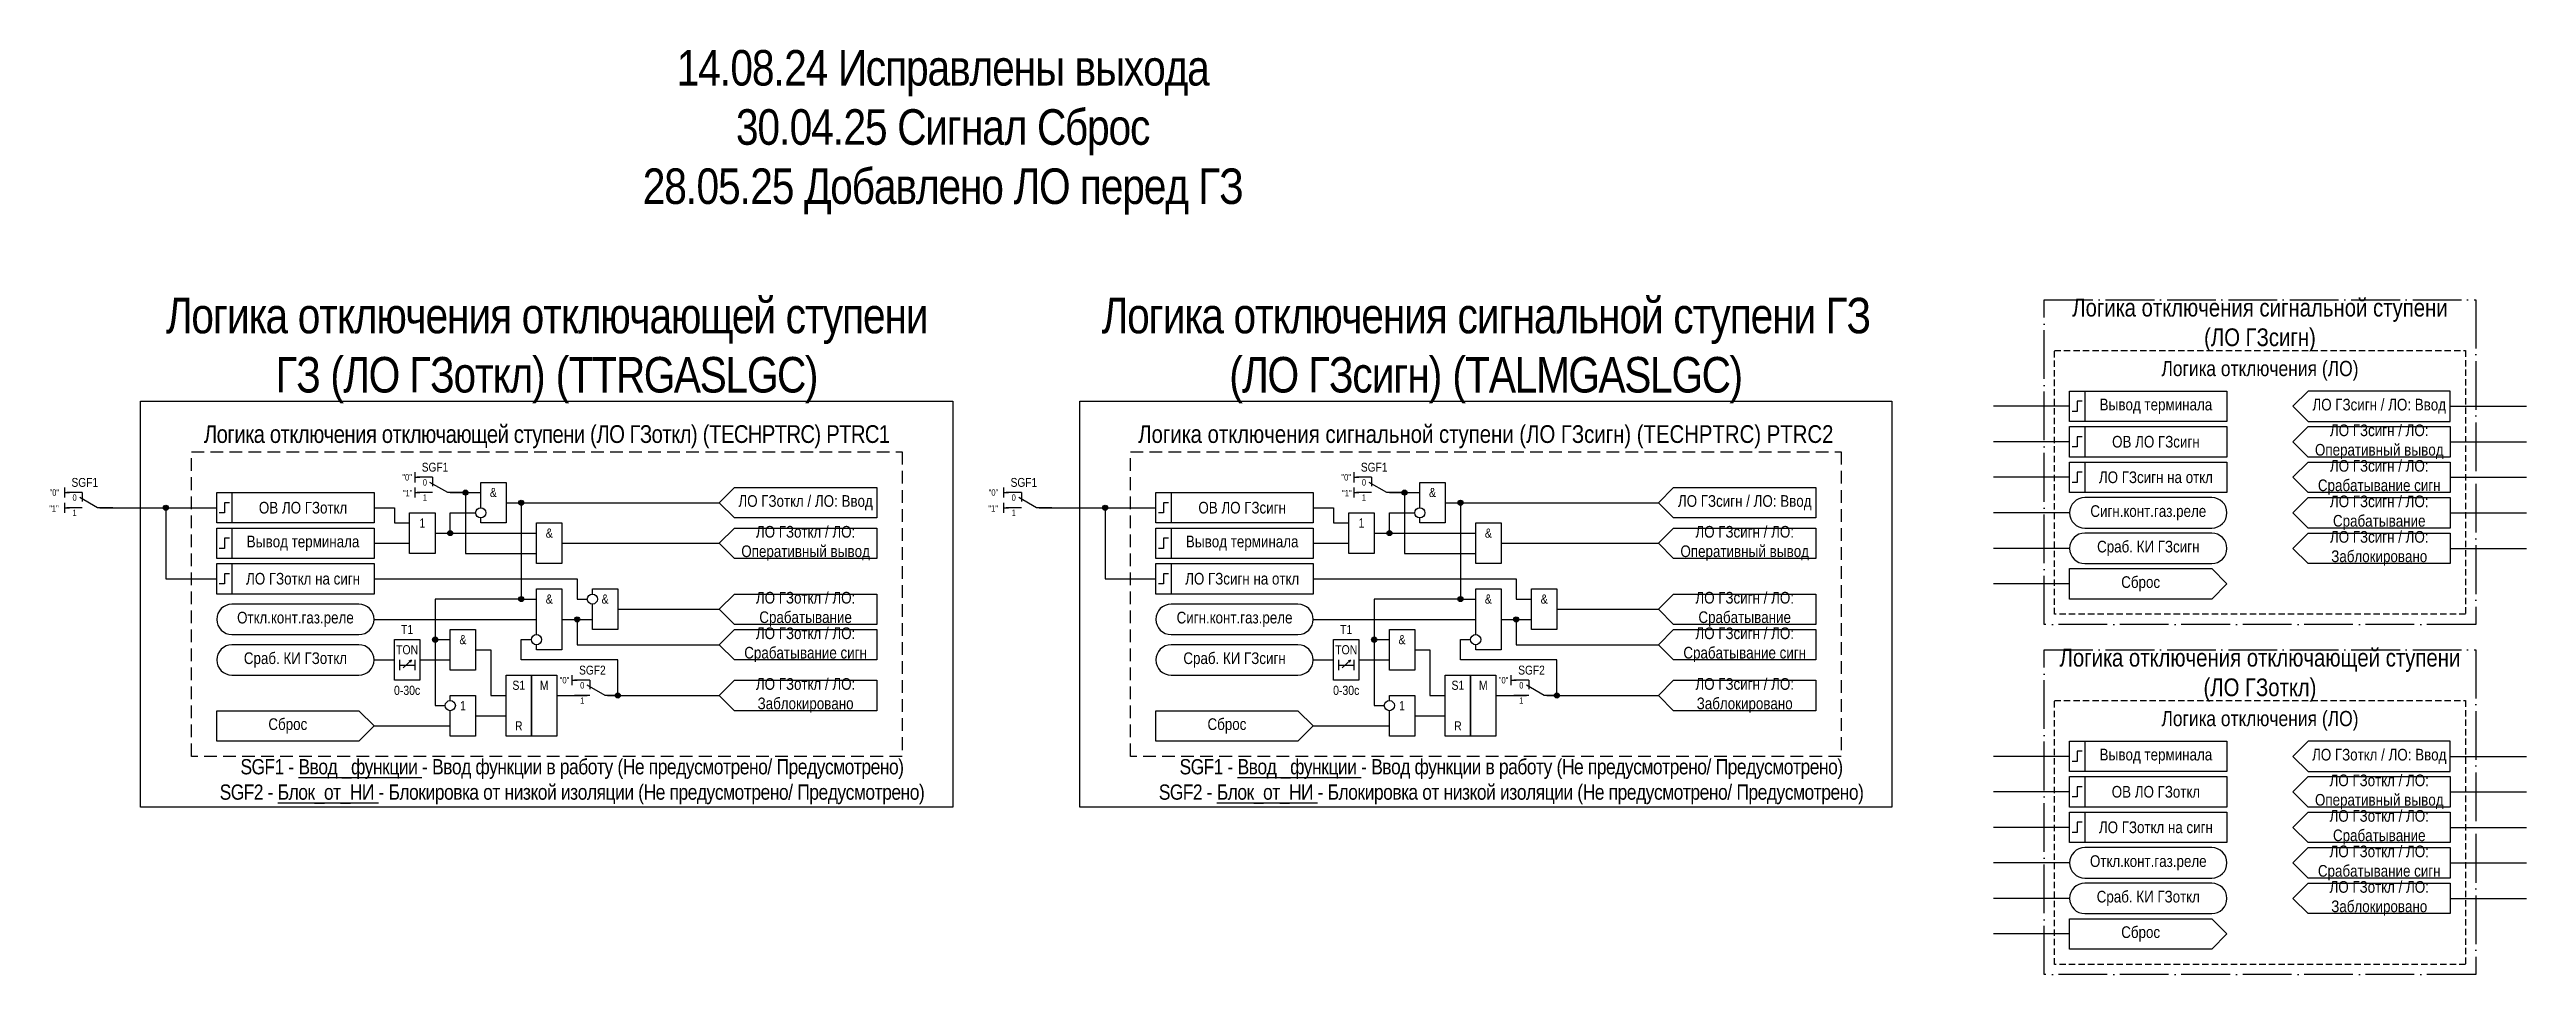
# Model space of a CAD drawing. Header units: millimetres. Extents: x -18 to 898, y -33 to 149.
# Drawn here: x -17.9 to 470, y -33 to 149.3 of the extents above; entities that cross this region are included whole.
import ezdxf
from ezdxf.enums import TextEntityAlignment as Align

# ---------------------------------------------------------------- set-up
doc = ezdxf.new("R2010")
doc.units = ezdxf.units.MM
doc.linetypes.add('ACAD_ISO04W100', pattern=[30, 24, -3, 0, -3])
doc.linetypes.add('штриховая2', pattern=[0.375, 0.25, -0.125])
doc.layers.add('invisible', color=252, linetype='Continuous', plot=False)
doc.layers.add('TEXT', color=7, linetype='Continuous', lineweight=25)
doc.layers.add('Основная', color=7, linetype='Continuous')
doc.styles.add('2.5_Gost_RD', font='ARIALN.TTF', dxfattribs={"height": 2.5})
doc.styles.add('3.5_Gost_RD', font='ARIALN.TTF', dxfattribs={"height": 3.5})
doc.styles.add('Вывод', font='ARIALN.TTF', dxfattribs={"height": 2.5})
doc.styles.add('Компонент', font='ARIALN.TTF', dxfattribs={"height": 3.5})

msp = doc.modelspace()

# ---------------------------------------------------------------- texts
at = {"color": 30, "ltscale": 100, "true_color": 0xef8637, "attachment_point": 5, "style": '3.5_Gost_RD'}
for s, insert, char_height, width in [('Логика отключения сигнальной ступени (ЛО ГЗсигн) ', (417.5, 95), 3.5, 80.7457), ('Логика отключения (ЛО)', (417.5, 86), 3, 81), ('Логика отключения отключающей ступени (ЛО ГЗоткл) ', (417.5, 26), 3.5, 85), ('Логика отключения (ЛО)', (417.5, 17), 3, 81)]:
    msp.add_mtext(s, dxfattribs=dict(at, insert=insert, char_height=char_height, width=width))
at = {"color": 30, "ltscale": 100, "attachment_point": 5, "style": '3.5_Gost_RD'}
for s, insert, char_height, width in [('{\\T0.95;Логика отключения отключающей ступени (ЛО ГЗоткл) (TECHPTRC) \\C6;PTRC1}', (80, 73), 3.5, 140), ('Логика отключения сигнальной ступени (ЛО ГЗсигн) (TECHPTRC) {\\C6;PTRC2}', (265, 73), 3.5, 140), ('{\\T0.95;SGF1 - \\LВвод _функции\\l - Ввод функции в работу (Не предусмотрено/ Предусмотрено)\\PSGF2 - \\LБлок_от_HИ\\l - Блокировка от низкой изоляции (Не предусмотрено/ Предусмотрено)}', (85, 5), 3, 150), ('{\\T0.95;SGF1 - \\LВвод _функции\\l - Ввод функции в работу (Не предусмотрено/ Предусмотрено)\\PSGF2 - \\LБлок_от_HИ\\l - Блокировка от низкой изоляции (Не предусмотрено/ Предусмотрено)}', (270, 5), 3, 150)]:
    msp.add_mtext(s, dxfattribs=dict(at, insert=insert, char_height=char_height, width=width))
at = {"color": 6, "ltscale": 100, "char_height": 1.25, "attachment_point": 1, "style": '3.5_Gost_RD'}
for insert in [(-18, 59.5), (167, 59.5)]:
    msp.add_mtext_dynamic_manual_height_columns('"1"', width=2, gutter_width=17.5, heights=[0], dxfattribs=dict(at, insert=insert))
at = {"ltscale": 100, "char_height": 1.25, "attachment_point": 1, "style": '3.5_Gost_RD'}
for insert in [(51.67, 62.5), (236.67, 62.5)]:
    msp.add_mtext_dynamic_manual_height_columns('"1"', width=2, gutter_width=17.5, heights=[0], dxfattribs=dict(at, insert=insert))
at = {"ltscale": 100, "char_height": 1.8, "width": 5, "attachment_point": 5, "style": '2.5_Gost_RD'}
for s, insert in [('&', (69.5, 62)), ('&', (254.5, 62)), ('1', (55.5, 56)), ('&', (80.5, 54)), ('1', (240.5, 56)), ('&', (265.5, 54)), ('&', (80.5, 41)), ('&', (91.5, 41)), ('&', (265.5, 41)), ('&', (276.5, 41)), ('T1', (52.5, 35)), ('T1', (237.5, 35)), ('TON', (52.5, 31)), ('&', (63.5, 33)), ('TON', (237.5, 31)), ('&', (248.5, 33)), ('S1', (74.5, 24)), ('М', (79.5, 24)), ('S1', (259.5, 24)), ('М', (264.5, 24)), ('0-30с', (52.5, 23)), ('1', (63.5, 20)), ('0-30с', (237.5, 23)), ('1', (248.5, 20)), ('R', (74.5, 16)), ('R', (259.5, 16))]:
    msp.add_mtext(s, dxfattribs=dict(at, insert=insert))
at = {"layer": 'TEXT', "color": 3, "ltscale": 100, "char_height": 7, "attachment_point": 5, "style": '3.5_Gost_RD'}
for s, insert, width in [('{\\T0.95;14.08.24 Исправлены выхода\\P30.04.25 Сигнал Сброс\\P28.05.25 Добавлено ЛО перед ГЗ}', (158, 133), 316.529), ('{\\T0.95;Логика отключения отключающей ступени ГЗ (ЛО ГЗоткл) (TTRGASLGC)}', (80, 90), 160), ('{\\T0.95;Логика отключения сигнальной ступени ГЗ (ЛО ГЗсигн) (TALMGASLGC)}', (265, 90), 153.8217)]:
    msp.add_mtext(s, dxfattribs=dict(at, insert=insert, width=width))
at = {"layer": 'TEXT', "color": 0, "ltscale": 100, "char_height": 2.3, "width": 28, "attachment_point": 5, "style": '2.5_Gost_RD'}
for s, insert in [('{\\C256;Вывод терминала}', (397, 79)), ('{\\C256;ОВ ЛО ГЗсигн}', (397, 72)), ('{\\C256;ЛО ГЗсигн на откл}', (397, 65)), ('{\\C256;Вывод терминала}', (32, 52)), ('{\\C256;Вывод терминала}', (217, 52)), ('{\\C256;Вывод терминала}', (397, 10)), ('{\\C256;ОВ ЛО ГЗоткл}', (397, 3)), ('{\\C256;ЛО ГЗоткл на сигн}', (397, -4))]:
    msp.add_mtext(s, dxfattribs=dict(at, insert=insert))
at = {"layer": 'TEXT', "ltscale": 100, "char_height": 2.3, "attachment_point": 5, "style": '2.5_Gost_RD'}
for s, insert, width in [('ЛО ГЗсигн / ЛО: Ввод', (441, 79), 28), ('ЛО ГЗсигн / ЛО: Оперативный вывод', (441, 72), 31.5683), ('ЛО ГЗсигн / ЛО: Срабатывание сигн', (441, 65), 28), ('ОВ ЛО ГЗоткл', (32, 59), 28), ('ЛО ГЗоткл / ЛО: Ввод', (131, 60), 28), ('ОВ ЛО ГЗсигн', (217, 59), 28), ('ЛО ГЗсигн / ЛО: Ввод', (316, 60), 28), ('\\A1;Сигн.конт.газ.реле', (395.5, 58), 31), ('ЛО ГЗсигн / ЛО: Срабатывание', (441, 58), 28), ('ЛО ГЗоткл / ЛО: Оперативный вывод', (131, 52), 29.1213), ('ЛО ГЗсигн / ЛО: Оперативный вывод', (316, 52), 25.7514), ('ЛО ГЗсигн / ЛО: Заблокировано', (441, 51), 31.0696), ('\\A1;Сраб. КИ ГЗсигн', (395.5, 51), 31), ('ЛО ГЗоткл на сигн', (32, 45), 28), ('ЛО ГЗсигн на откл', (217, 45), 28), ('Сброс', (394, 44), 28), ('ЛО ГЗоткл / ЛО: Срабатывание', (131, 39), 28), ('ЛО ГЗсигн / ЛО: Срабатывание', (316, 39), 28), ('\\A1;Откл.конт.газ.реле', (30.5, 37), 31), ('ЛО ГЗоткл / ЛО: Срабатывание сигн', (131, 32), 28), ('\\A1;Сигн.конт.газ.реле', (215.5, 37), 31), ('ЛО ГЗсигн / ЛО: Срабатывание сигн', (316, 32), 28), ('\\A1;Сраб. КИ ГЗоткл', (30.5, 29), 31), ('\\A1;Сраб. КИ ГЗсигн', (215.5, 29), 31), ('ЛО ГЗоткл / ЛО: Заблокировано', (131, 22), 32.0275), ('ЛО ГЗсигн / ЛО: Заблокировано', (316, 22), 36.4264), ('Сброс', (29, 16), 28), ('Сброс', (214, 16), 28), ('ЛО ГЗоткл / ЛО: Ввод', (441, 10), 28), ('ЛО ГЗоткл / ЛО: Оперативный вывод', (441, 3), 35.6726), ('ЛО ГЗоткл / ЛО: Срабатывание', (441, -4), 28), ('\\A1;Откл.конт.газ.реле', (395.5, -11), 31), ('ЛО ГЗоткл / ЛО: Срабатывание сигн', (441, -11), 28.2786), ('ЛО ГЗоткл / ЛО: Заблокировано', (441, -18), 33.8497), ('\\A1;Сраб. КИ ГЗоткл', (395.5, -18), 31), ('Сброс', (394, -25), 28)]:
    msp.add_mtext(s, dxfattribs=dict(at, insert=insert, width=width))

# ---------------------------------------------------------------- blocks, each defined once
blk = doc.blocks.new('*U78')
at = {"layer": 'Основная', "color": 0}
blk.add_line((0, 0), (7, 4), dxfattribs=at)
at = {"layer": 'Основная', "ltscale": 0.35}
blk.add_line((6, 6), (6, 2.5), dxfattribs=at)
blk = doc.blocks.new('*U92')
at = {"layer": 'Основная', "color": 0}
for p, q in [((-3, 6), (-9, 6)), ((-3, 0), (-9, 0)), ((9, 0), (3, 0))]:
    blk.add_line(p, q, dxfattribs=at)
at = {"layer": 'Основная', "ltscale": 0.25, "xscale": -1}
blk.add_blockref('*U78', (3, 0), dxfattribs=at)
at = {"layer": 'Основная'}
for tag, height, style, p in [('ОУ', 3.5, 'Компонент', (-2, 10)), ('В1', 2.5, 'Вывод', (-13, 6)), ('В2', 2.5, 'Вывод', (-6, 4)), ('В3', 2.5, 'Вывод', (-6, -2))]:
    blk.add_attdef(tag, text='', height=height, dxfattribs=dict(at, style=style)).set_placement(p, align=Align.MIDDLE_CENTER)
blk = doc.blocks.new('Точка')
at = {"ltscale": 100}
h = blk.add_hatch(color=256, dxfattribs=at)
h.dxf.hatch_style = 1
edge = h.paths.add_edge_path()
edge.add_arc((0, 0), 0.5, 0, 360)
blk.add_circle((0, 0), 0.5, dxfattribs=at)
blk = doc.blocks.new('*U91')
at = {"layer": 'Основная', "color": 0}
for p, q in [((-3, 6), (-9, 6)), ((-3, 0), (-9, 0)), ((9, 0), (3, 0))]:
    blk.add_line(p, q, dxfattribs=at)
at = {"layer": 'Основная', "ltscale": 0.25, "xscale": -1}
blk.add_blockref('*U78', (3, 0), dxfattribs=at)
at = {"layer": 'Основная'}
for tag, height, style, p in [('ОУ', 3.5, 'Компонент', (-2, 10)), ('В1', 2.5, 'Вывод', (-13, 6)), ('В2', 2.5, 'Вывод', (-6, 4)), ('В3', 2.5, 'Вывод', (-6, -2))]:
    blk.add_attdef(tag, text='', height=height, dxfattribs=dict(at, style=style)).set_placement(p, align=Align.MIDDLE_CENTER)
blk = doc.blocks.new('*U80')
at = {"layer": 'Основная', "color": 0}
for p, q in [((-3, 6), (-9, 6)), ((-3, 0), (-9, 0)), ((9, 0), (3, 0))]:
    blk.add_line(p, q, dxfattribs=at)
at = {"layer": 'Основная', "ltscale": 0.25, "xscale": -1}
blk.add_blockref('*U78', (3, 0), dxfattribs=at)
at = {"layer": 'Основная'}
for tag, height, style, p in [('ОУ', 3.5, 'Компонент', (-2, 10)), ('В1', 2.5, 'Вывод', (-14, 6)), ('В2', 2.5, 'Вывод', (-6, 4)), ('В3', 2.5, 'Вывод', (-6, -2))]:
    blk.add_attdef(tag, text='', height=height, dxfattribs=dict(at, style=style)).set_placement(p, align=Align.MIDDLE_CENTER)
blk = doc.blocks.new('*U90')
at = {"layer": 'Основная', "color": 0}
for p, q in [((-3, 6), (-9, 6)), ((-3, 0), (-9, 0)), ((9, 0), (3, 0))]:
    blk.add_line(p, q, dxfattribs=at)
at = {"layer": 'Основная', "ltscale": 0.25, "xscale": -1}
blk.add_blockref('*U78', (3, 0), dxfattribs=at)
at = {"layer": 'Основная'}
for tag, height, style, p in [('ОУ', 3.5, 'Компонент', (-2, 10)), ('В1', 2.5, 'Вывод', (-13, 6)), ('В2', 2.5, 'Вывод', (-6, 4)), ('В3', 2.5, 'Вывод', (-6, -2))]:
    blk.add_attdef(tag, text='', height=height, dxfattribs=dict(at, style=style)).set_placement(p, align=Align.MIDDLE_CENTER)
blk = doc.blocks.new('*U89')
at = {"layer": 'Основная', "color": 0}
for p, q in [((-3, 6), (-9, 6)), ((-3, 0), (-9, 0)), ((9, 0), (3, 0))]:
    blk.add_line(p, q, dxfattribs=at)
at = {"layer": 'Основная', "ltscale": 0.25, "xscale": -1}
blk.add_blockref('*U78', (3, 0), dxfattribs=at)
at = {"layer": 'Основная'}
for tag, height, style, p in [('ОУ', 3.5, 'Компонент', (-2, 10)), ('В1', 2.5, 'Вывод', (-13, 6)), ('В2', 2.5, 'Вывод', (-6, 4)), ('В3', 2.5, 'Вывод', (-6, -2))]:
    blk.add_attdef(tag, text='', height=height, dxfattribs=dict(at, style=style)).set_placement(p, align=Align.MIDDLE_CENTER)

# ---------------------------------------------------------------- linework, layer by layer
at = {"ltscale": 100}
for p, q in [((380, 79), (365, 79)), ((455, 79), (470, 79)), ((380, 72), (365, 72)), ((455, 72), (470, 72)), ((54, 66), (54, 64)), ((54, 65), (55, 65)), ((239, 66), (239, 64)), ((239, 65), (240, 65)), ((380, 65), (365, 65)), ((455, 65), (470, 65)), ((54, 63), (54, 61)), ((54, 62), (55, 62)), ((239, 63), (239, 61)), ((239, 62), (240, 62)), ((380, 58), (365, 58)), ((455, 58), (470, 58)), ((380, 51), (365, 51)), ((455, 51), (470, 51)), ((380, 44), (365, 44)), ((55, 29), (55, 29)), ((85, 24), (85, 26)), ((85, 25), (86, 25)), ((240, 29), (240, 29)), ((270, 24), (270, 26)), ((270, 25), (271, 25)), ((380, 10), (365, 10)), ((455, 10), (470, 10)), ((380, 3), (365, 3)), ((455, 3), (470, 3)), ((380, -4), (365, -4)), ((455, -4), (470, -4)), ((380, -11), (365, -11)), ((455, -11), (470, -11)), ((380, -18), (365, -18)), ((455, -18), (470, -18)), ((380, -25), (365, -25))]:
    msp.add_line(p, q, dxfattribs=at)
at = {"color": 6, "ltscale": 100}
for p, q in [((-15, 63), (-15, 61)), ((-15, 62), (-14, 62)), ((-15, 60), (-15, 58)), ((-15, 59), (-14, 59)), ((170, 63), (170, 61)), ((170, 62), (171, 62)), ((170, 60), (170, 58)), ((170, 59), (171, 59))]:
    msp.add_line(p, q, dxfattribs=at)
at = {"color": 7, "ltscale": 100}
for p, q in [((51.7, 27.46), (53.37, 28.95)), ((53.37, 28.95), (52.85, 28.73)), ((53.37, 28.95), (53.11, 28.48)), ((236.7, 27.46), (238.37, 28.95)), ((238.37, 28.95), (237.85, 28.73)), ((238.37, 28.95), (238.11, 28.48))]:
    msp.add_line(p, q, dxfattribs=at)
at = {"color": 251, "linetype": 'ACAD_ISO04W100', "lineweight": 30, "ltscale": 0.4, "true_color": 0x58595b}
for points in [[(375, 100), (460, 100), (460, 36), (375, 36)], [(375, 31), (460, 31), (460, -33), (375, -33)]]:
    msp.add_lwpolyline(points, close=True, dxfattribs=at)
at = {"linetype": 'штриховая2', "ltscale": 5}
for points in [[(377, 90), (458, 90), (458, 38), (377, 38)], [(377, 21), (458, 21), (458, -31), (377, -31)]]:
    msp.add_lwpolyline(points, close=True, dxfattribs=at)
at = {"color": 3, "ltscale": 100}
for points in [[(0, 80), (160, 80), (160, 0), (0, 0)], [(185, 80), (345, 80), (345, 0), (185, 0)]]:
    msp.add_lwpolyline(points, close=True, dxfattribs=at)
at = {"ltscale": 100}
for points in [[(380, 82), (383, 82), (383, 76), (380, 76)], [(380, 82), (411, 82), (411, 76), (380, 76)], [(427, 82), (424, 79), (427, 76), (455, 76), (455, 82)], [(380, 75), (383, 75), (383, 69), (380, 69)], [(380, 75), (411, 75), (411, 69), (380, 69)], [(427, 75), (455, 75), (455, 69), (427, 69), (424, 72)], [(380, 68), (383, 68), (383, 62), (380, 62)], [(380, 68), (411, 68), (411, 62), (380, 62)], [(15, 62), (46, 62), (46, 56), (15, 56)], [(15, 62), (18, 62), (18, 56), (15, 56)], [(200, 62), (231, 62), (231, 56), (200, 56)], [(200, 62), (203, 62), (203, 56), (200, 56)], [(15, 55), (46, 55), (46, 49), (15, 49)], [(15, 55), (18, 55), (18, 49), (15, 49)], [(53, 58), (58, 58), (58, 50), (53, 50)], [(78, 56), (83, 56), (83, 48), (78, 48)], [(200, 55), (231, 55), (231, 49), (200, 49)], [(200, 55), (203, 55), (203, 49), (200, 49)], [(238, 58), (243, 58), (243, 50), (238, 50)], [(263, 56), (268, 56), (268, 48), (263, 48)], [(15, 48), (18, 48), (18, 42), (15, 42)], [(15, 48), (46, 48), (46, 42), (15, 42)], [(200, 48), (203, 48), (203, 42), (200, 42)], [(200, 48), (231, 48), (231, 42), (200, 42)], [(274, 43), (279, 43), (279, 35), (274, 35)], [(61, 35), (66, 35), (66, 27), (61, 27)], [(246, 35), (251, 35), (251, 27), (246, 27)], [(50, 33), (55, 33), (55, 25), (50, 25)], [(235, 33), (240, 33), (240, 25), (235, 25)], [(72, 26), (77, 26), (77, 14), (72, 14)], [(77, 26), (82, 26), (82, 14), (77, 14)], [(257, 26), (262, 26), (262, 14), (257, 14)], [(262, 26), (267, 26), (267, 14), (262, 14)], [(380, 13), (383, 13), (383, 7), (380, 7)], [(380, 13), (411, 13), (411, 7), (380, 7)], [(427, 13), (424, 10), (427, 7), (455, 7), (455, 13)], [(380, 6), (383, 6), (383, 0), (380, 0)], [(380, 6), (411, 6), (411, 0), (380, 0)], [(427, 6), (455, 6), (455, 0), (427, 0), (424, 3)], [(380, -1), (383, -1), (383, -7), (380, -7)], [(380, -1), (411, -1), (411, -7), (380, -7)]]:
    msp.add_lwpolyline(points, close=True, dxfattribs=at)
at = {"lineweight": 30, "ltscale": 100}
for points in [[(382.5, 80), (381.5, 80), (381.5, 78), (380.5, 78)], [(382.5, 73), (381.5, 73), (381.5, 71), (380.5, 71)], [(382.5, 66), (381.5, 66), (381.5, 64), (380.5, 64)], [(17.5, 60), (16.5, 60), (16.5, 58), (15.5, 58)], [(202.5, 60), (201.5, 60), (201.5, 58), (200.5, 58)], [(17.5, 53), (16.5, 53), (16.5, 51), (15.5, 51)], [(202.5, 53), (201.5, 53), (201.5, 51), (200.5, 51)], [(17.5, 46), (16.5, 46), (16.5, 44), (15.5, 44)], [(202.5, 46), (201.5, 46), (201.5, 44), (200.5, 44)], [(382.5, 11), (381.5, 11), (381.5, 9), (380.5, 9)], [(382.5, 4), (381.5, 4), (381.5, 2), (380.5, 2)], [(382.5, -3), (381.5, -3), (381.5, -5), (380.5, -5)]]:
    msp.add_lwpolyline(points, dxfattribs=at)
at = {"linetype": 'штриховая2', "ltscale": 10}
for points in [[(10, 70), (150, 70), (150, 10), (10, 10)], [(195, 70), (335, 70), (335, 10), (195, 10)]]:
    msp.add_lwpolyline(points, close=True, dxfattribs=at)
at = {"ltscale": 100}
for points in [[(67, 59), (67, 64), (72, 64), (72, 56), (67, 56), (67, 57)], [(252, 59), (252, 64), (257, 64), (257, 56), (252, 56), (252, 57)], [(424, 65), (427, 68), (455, 68), (455, 62), (427, 62), (424, 65)], [(46, 59), (50, 59), (50, 56), (53, 56)], [(72, 60), (75, 60), (75, 41), (58, 41), (58, 33), (61, 33)], [(72, 60), (75, 60), (75, 41), (58, 41), (58, 20), (60, 20)], [(61, 62), (67, 62)], [(61, 62), (64, 62), (64, 50), (78, 50)], [(72, 60), (114, 60)], [(72, 60), (75, 60), (75, 41), (78, 41)], [(114, 60), (117, 63), (145, 63), (145, 57), (117, 57), (114, 60)], [(231, 59), (235, 59), (235, 56), (238, 56)], [(257, 60), (260, 60), (260, 41), (243, 41), (243, 33), (246, 33)], [(257, 60), (260, 60), (260, 41), (243, 41), (243, 20), (245, 20)], [(246, 62), (252, 62)], [(246, 62), (249, 62), (249, 50), (263, 50)], [(257, 60), (299, 60)], [(257, 60), (260, 60), (260, 41), (263, 41)], [(299, 60), (302, 63), (330, 63), (330, 57), (302, 57), (299, 60)], [(424, 58), (427, 61), (455, 61), (455, 55), (427, 55), (424, 58)], [(58, 54), (61, 54), (61, 58), (66, 58)], [(58, 54), (78, 54)], [(114, 52), (117, 55), (145, 55), (145, 49), (117, 49), (114, 52)], [(243, 54), (246, 54), (246, 58), (251, 58)], [(243, 54), (263, 54)], [(299, 52), (302, 55), (330, 55), (330, 49), (302, 49), (299, 52)], [(424, 51), (427, 54), (455, 54), (455, 48), (427, 48), (424, 51)], [(46, 52), (53, 52)], [(83, 52), (114, 52)], [(231, 52), (238, 52)], [(268, 52), (299, 52)], [(46, 45), (86, 45), (86, 41), (88, 41)], [(231, 45), (271, 45), (271, 41), (274, 41)], [(380, 47), (408, 47), (411, 44), (408, 41), (380, 41), (380, 47)], [(78, 34), (78, 43), (83, 43), (83, 31), (78, 31), (78, 32)], [(89, 42), (89, 43), (94, 43), (94, 35), (89, 35), (89, 40)], [(114, 39), (117, 42), (145, 42), (145, 36), (117, 36), (114, 39)], [(263, 34), (263, 43), (268, 43), (268, 31), (263, 31), (263, 32)], [(299, 39), (302, 42), (330, 42), (330, 36), (302, 36), (299, 39)], [(46, 37), (78, 37)], [(83, 37), (89, 37)], [(83, 37), (86, 37), (86, 32), (114, 32)], [(94, 39), (114, 39)], [(114, 32), (117, 35), (145, 35), (145, 29), (117, 29), (114, 32)], [(231, 37), (263, 37)], [(268, 37), (274, 37)], [(268, 37), (271, 37), (271, 32), (299, 32)], [(279, 39), (299, 39)], [(299, 32), (302, 35), (330, 35), (330, 29), (302, 29), (299, 32)], [(66, 31), (69, 31), (69, 22), (72, 22)], [(92, 22), (94, 22), (94, 29), (75, 29), (75, 33), (77, 33)], [(251, 31), (254, 31), (254, 22), (257, 22)], [(277, 22), (279, 22), (279, 29), (260, 29), (260, 33), (262, 33)], [(46, 29), (50, 29)], [(51, 29), (51, 27)], [(51, 28), (54, 28)], [(54, 29), (54, 27)], [(55, 29), (61, 29)], [(114, 22), (117, 25), (145, 25), (145, 19), (117, 19), (114, 22)], [(231, 29), (235, 29)], [(236, 29), (236, 27)], [(236, 28), (239, 28)], [(239, 29), (239, 27)], [(240, 29), (246, 29)], [(299, 22), (302, 25), (330, 25), (330, 19), (302, 19), (299, 22)], [(61, 21), (61, 22), (66, 22), (66, 14), (61, 14), (61, 19)], [(82, 22), (88, 22)], [(92, 22), (114, 22)], [(246, 21), (246, 22), (251, 22), (251, 14), (246, 14), (246, 19)], [(267, 22), (273, 22)], [(277, 22), (299, 22)], [(15, 19), (43, 19), (46, 16), (43, 13), (15, 13), (15, 19)], [(46, 16), (61, 16)], [(66, 18), (72, 18)], [(200, 19), (228, 19), (231, 16), (228, 13), (200, 13), (200, 19)], [(231, 16), (246, 16)], [(251, 18), (257, 18)], [(424, -4), (427, -1), (455, -1), (455, -7), (427, -7), (424, -4)], [(424, -11), (427, -8), (455, -8), (455, -14), (427, -14), (424, -11)], [(424, -18), (427, -15), (455, -15), (455, -21), (427, -21), (424, -18)], [(380, -22), (408, -22), (411, -25), (408, -28), (380, -28), (380, -22)]]:
    msp.add_lwpolyline(points, dxfattribs=at)
for points in [[(383, 55), (408, 55, 1), (408, 61), (383, 61, 1)], [(383, 48), (408, 48, 1), (408, 54), (383, 54, 1)], [(18, 34), (43, 34, 1), (43, 40), (18, 40, 1)], [(203, 34), (228, 34, 1), (228, 40), (203, 40, 1)], [(18, 26), (43, 26, 1), (43, 32), (18, 32, 1)], [(203, 26), (228, 26, 1), (228, 32), (203, 32, 1)], [(383, -14), (408, -14, 1), (408, -8), (383, -8, 1)], [(383, -21), (408, -21, 1), (408, -15), (383, -15, 1)]]:
    msp.add_lwpolyline(points, format="xyb", close=True, dxfattribs=at)
for centre in [(67, 58), (252, 58), (89, 41), (78, 33), (263, 33), (61, 20), (246, 20)]:
    msp.add_circle(centre, 1, dxfattribs=at)
at = {"layer": 'invisible', "ltscale": 100}
for points in [[(-8, 59), (15, 59)], [(-8, 59), (5, 59), (5, 45), (15, 45)], [(177, 59), (200, 59)], [(177, 59), (190, 59), (190, 45), (200, 45)]]:
    msp.add_lwpolyline(points, dxfattribs=at)

# ---------------------------------------------------------------- block references
at = {"ltscale": 100}
for p in [(5, 59), (64, 62), (75, 60), (190, 59), (249, 62), (260, 60), (61, 54), (246, 54), (75, 41), (260, 41), (86, 37), (271, 37), (58, 33), (243, 33), (94, 22), (279, 22)]:
    msp.add_blockref('Точка', p, dxfattribs=at)
at = {"layer": 'Основная', "color": 6, "ltscale": 0.25, "xscale": 0.5, "yscale": 0.5, "zscale": 0.5}
for p in [(-10, 59), (175, 59)]:
    msp.add_blockref('*U80', p, dxfattribs=at).add_auto_attribs({'ОУ': 'SGF1', 'В1': '"0"', 'В2': '0', 'В3': '1'})
at = {"layer": 'Основная', "ltscale": 0.25, "xscale": 0.5, "yscale": 0.5, "zscale": 0.5}
for name, p, values in [('*U91', (59, 62), {'ОУ': 'SGF1', 'В1': '"0"', 'В2': '0', 'В3': '1'}), ('*U89', (244, 62), {'ОУ': 'SGF1', 'В1': '"0"', 'В2': '0', 'В3': '1'}), ('*U92', (90, 22), {'ОУ': 'SGF2', 'В1': '"0"', 'В2': '0', 'В3': '1'}), ('*U90', (275, 22), {'ОУ': 'SGF2', 'В1': '"0"', 'В2': '0', 'В3': '1'})]:
    msp.add_blockref(name, p, dxfattribs=at).add_auto_attribs(values)

msp.set_redraw_order([(e.dxf.handle, doc.entitydb.next_handle()) for e in msp.query("TEXT MTEXT ATTDEF DIMENSION ARC_DIMENSION")])  # texts and dimensions are drawn at this point

doc.saveas('drawing.dxf')
